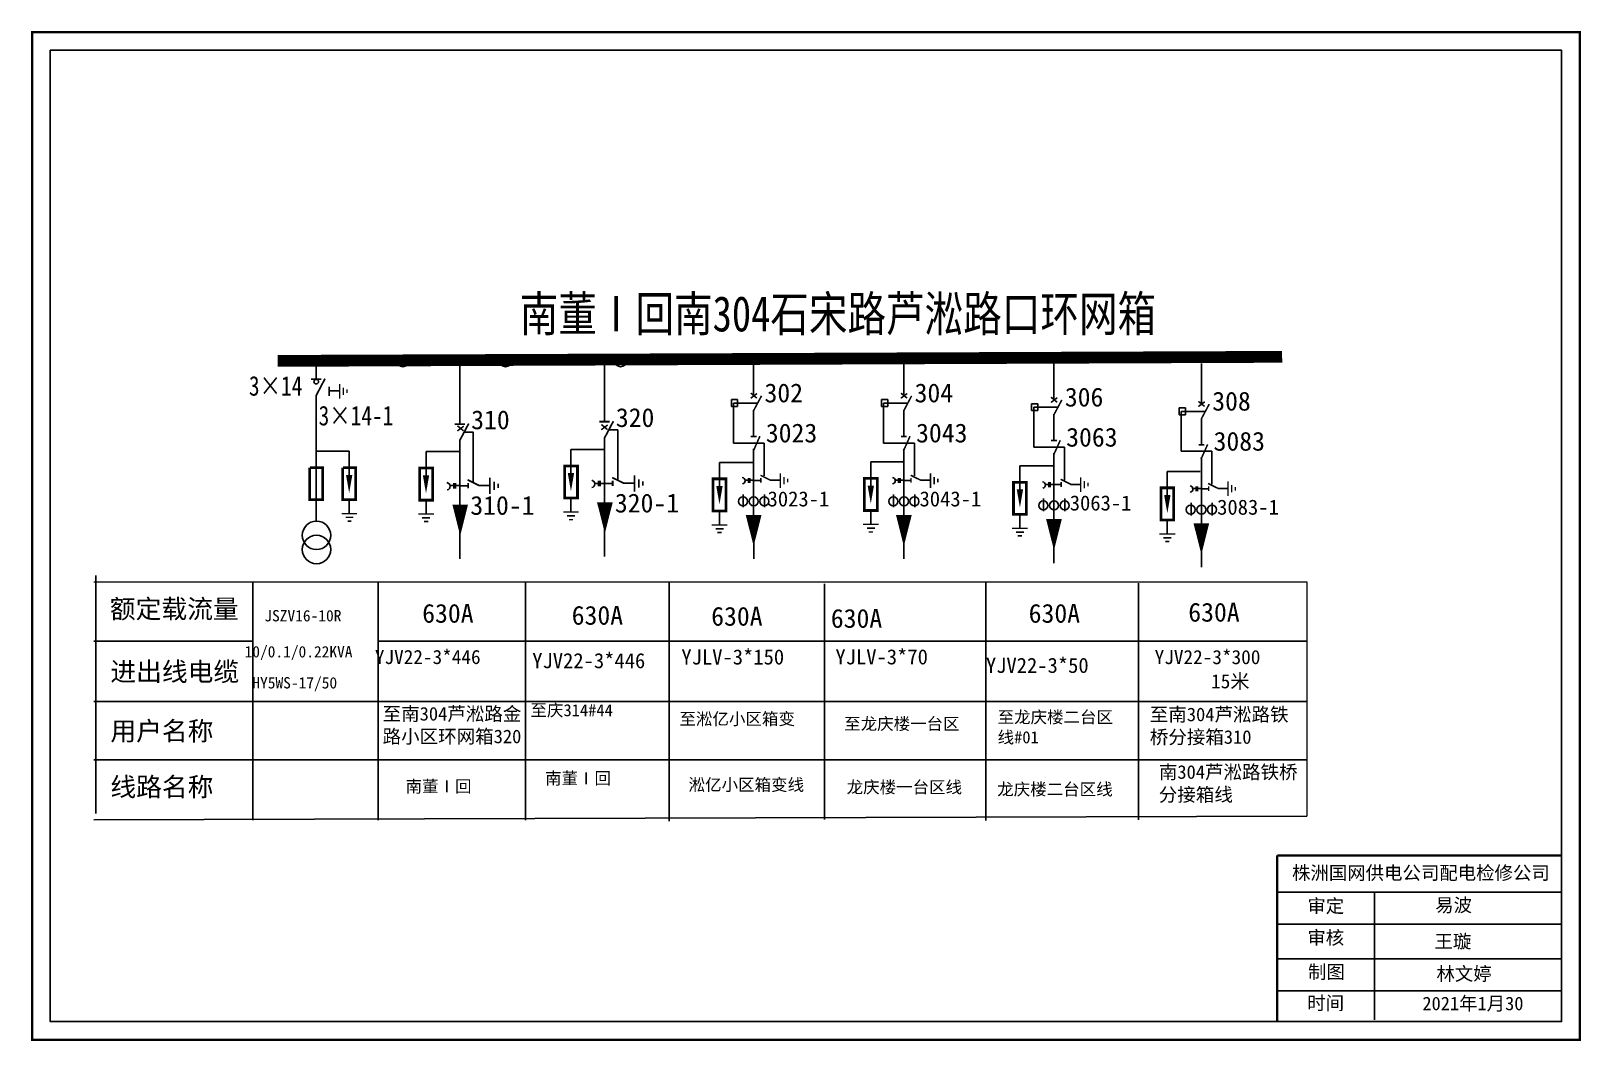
# Model space of a CAD drawing. Extents: x -51 to 587, y -242 to 10.
# Drawn here: x 205.4 to 331.1, y -72.7 to 9.2 of the extents above; entities that cross this region are included whole.
import ezdxf

# ---------------------------------------------------------------- set-up
doc = ezdxf.new("R2010")
doc.units = 0
doc.header["$LTSCALE"] = 0.774411
doc.layers.get('0').update_dxf_attribs({"linetype": 'CONTINUOUS'})
doc.layers.add('1', color=7, linetype='CONTINUOUS')
doc.layers.add('MiniCADLayer', color=7, linetype='CONTINUOUS', lineweight=20)
doc.styles.add('宋体_txtstyle_0.00_0_0', font='')
doc.styles.add('宋体_txtstyle_0.91_0_0', font='', dxfattribs={"height": 0.907258})
doc.styles.add('宋体_txtstyle_1.13_0_0', font='', dxfattribs={"height": 1.134072})
doc.styles.add('宋体_txtstyle_1.18_0_0', font='', dxfattribs={"height": 1.179435})
doc.styles.add('宋体_txtstyle_2.12_0_0', font='', dxfattribs={"height": 2.122983})
doc.styles.add('宋体_txtstyle_8.33_0_0', font='', dxfattribs={"height": 8.327402})
doc.styles.get('宋体_txtstyle_0.00_0_0').set_extended_font_data('宋体')
doc.styles.get('宋体_txtstyle_0.91_0_0').set_extended_font_data('宋体')
doc.styles.get('宋体_txtstyle_1.13_0_0').set_extended_font_data('宋体')
doc.styles.get('宋体_txtstyle_1.18_0_0').set_extended_font_data('宋体')
doc.styles.get('宋体_txtstyle_2.12_0_0').set_extended_font_data('宋体')
doc.styles.get('宋体_txtstyle_8.33_0_0').set_extended_font_data('宋体')

msp = doc.modelspace()

# ---------------------------------------------------------------- texts
at = {"linetype": 'Continuous'}
for s, height, style, p in [('302', 1.531, '宋体_txtstyle_1.13_0_0', (264.91, -20.93)), ('304', 1.531, '宋体_txtstyle_1.13_0_0', (277.08, -20.93)), ('306', 1.531, '宋体_txtstyle_1.13_0_0', (289.26, -21.27)), ('308', 1.531, '宋体_txtstyle_1.13_0_0', (301.21, -21.6)), ('310', 1.531, '宋体_txtstyle_1.13_0_0', (241.13, -23.11)), ('320', 1.531, '宋体_txtstyle_1.13_0_0', (252.86, -22.93)), ('3023', 1.531, '宋体_txtstyle_1.13_0_0', (265.02, -24.18)), ('3043', 1.531, '宋体_txtstyle_1.13_0_0', (277.2, -24.18)), ('3063', 1.531, '宋体_txtstyle_1.13_0_0', (289.37, -24.52)), ('3083', 1.531, '宋体_txtstyle_1.13_0_0', (301.32, -24.85)), ('310-1', 1.531, '宋体_txtstyle_1.13_0_0', (241.06, -30.05)), ('320-1', 1.531, '宋体_txtstyle_1.13_0_0', (252.78, -29.86)), ('3023-1', 1.225, '宋体_txtstyle_0.91_0_0', (265.16, -29.37)), ('3043-1', 1.225, '宋体_txtstyle_0.91_0_0', (277.48, -29.37)), ('3063-1', 1.225, '宋体_txtstyle_0.91_0_0', (289.66, -29.7)), ('3083-1', 1.225, '宋体_txtstyle_0.91_0_0', (301.61, -30.04)), ('额定载流量', 1.531, '宋体_txtstyle_1.13_0_0', (211.84, -38.44)), ('630A', 1.531, '宋体_txtstyle_1.13_0_0', (237.16, -38.8)), ('630A', 1.531, '宋体_txtstyle_1.13_0_0', (249.28, -38.96)), ('630A', 1.531, '宋体_txtstyle_1.13_0_0', (260.59, -39.04)), ('630A', 1.531, '宋体_txtstyle_1.13_0_0', (270.29, -39.21)), ('630A', 1.531, '宋体_txtstyle_1.13_0_0', (286.33, -38.8)), ('630A', 1.531, '宋体_txtstyle_1.13_0_0', (299.27, -38.71)), ('进出线电缆', 1.531, '宋体_txtstyle_1.13_0_0', (211.88, -43.53)), ('用户名称', 1.531, '宋体_txtstyle_1.13_0_0', (211.88, -48.34)), ('线路名称', 1.531, '宋体_txtstyle_1.13_0_0', (211.88, -52.87))]:
    msp.add_text(s, height=height, dxfattribs=dict(at, style=style)).set_placement(p)
at = {"linetype": 'Continuous', "attachment_point": 1, "style": '宋体_txtstyle_0.00_0_0'}
for s, insert, char_height, width in [('YJV22-3*446', (233.32, -41), 1.1461, 6.1386), ('YJV22-3*300', (296.54, -41.01), 1.1461, 6.1386), ('15米', (301.12, -42.97), 1.146, 6.1386), ('至南304芦淞路金路小区环网箱320', (233.95, -45.63), 1.1, 11.9202)]:
    msp.add_mtext(s, dxfattribs=dict(at, insert=insert, char_height=char_height, width=width))
at = {"attachment_point": 1}
for s, insert, char_height, width, style in [('至{\\fKaiTi_GB2312|b0|i0|c134|p49;\\C7;庆314#44}', (245.94, -45.4), 0.9798, 11.3745, '宋体_txtstyle_0.00_0_0'), ('至淞亿小区箱变', (258.02, -46.1), 0.98, 10.0612, '宋体_txtstyle_0.00_0_0'), ('至龙庆楼一台区', (271.37, -46.5), 0.98, 10.0612, '宋体_txtstyle_0.00_0_0'), ('至龙庆楼二台区线#01', (283.81, -45.96), 0.9798, 10.0612, '宋体_txtstyle_0.00_0_0'), ('{\\H0.8981x;至南304芦淞路铁桥分接箱310}^I', (296.15, -45.68), 1.2248, 11.3154, '宋体_txtstyle_8.33_0_0'), ('南304芦淞路铁桥分接箱线', (296.88, -50.35), 1.1, 11.3154, '宋体_txtstyle_8.33_0_0'), ('{\\fSimSun|b0|i0|c134|p2;南董Ⅰ回}', (235.81, -51.57), 0.9798, 10.0612, '宋体_txtstyle_0.00_0_0'), ('{\\fSimSun|b0|i0|c134|p2;南董Ⅰ回}', (247.12, -50.92), 0.9798, 10.0612, '宋体_txtstyle_0.00_0_0'), ('淞亿小区箱变线', (258.76, -51.44), 0.98, 10.0612, '宋体_txtstyle_0.00_0_0'), ('龙庆楼一台区线', (271.57, -51.64), 0.98, 10.0612, '宋体_txtstyle_0.00_0_0'), ('龙庆楼二台区线', (283.78, -51.81), 0.98, 10.0612, '宋体_txtstyle_0.00_0_0')]:
    msp.add_mtext(s, dxfattribs=dict(at, insert=insert, char_height=char_height, width=width, style=style))
at = {"color": 7, "linetype": 'Continuous', "true_color": 0xffffff, "attachment_point": 1, "style": '宋体_txtstyle_0.00_0_0'}
for s, insert, char_height, width in [('株洲国网供电公司配电检修公司', (307.68, -58.53), 1.0944, 29.9201), ('易波', (319.29, -61.14, 0.01), 1.094, 8.5588), ('王璇', (319.23, -64.08, 0.01), 1.094, 8.5588), ('2021年1月30', (318.25, -69.12, 0.01), 1.094, 16.0081)]:
    msp.add_mtext(s, dxfattribs=dict(at, insert=insert, char_height=char_height, width=width))
at = {"color": 0, "linetype": 'Continuous', "width": 8.5588, "attachment_point": 1, "style": '宋体_txtstyle_0.00_0_0'}
for s, insert, char_height in [('\\f\uffbfﾬￌﾣﾤ_GB2312|b0|i0|c134|p49;审定', (308.92, -61.21, 0.01), 1.0944), ('\\f\uffbfﾬￌﾣﾤ_GB2312|b0|i0|c134|p49;审核', (308.92, -63.78, 0.01), 1.0944), ('\\f\uffbfﾬￌﾣﾤ_GB2312|b0|i0|c134|p49;制图', (308.98, -66.56, 0.01), 1.0944), ('林文婷', (319.39, -66.71, 0.01), 1.094), ('\\f\uffbfﾬￌﾣﾤ_GB2312|b0|i0|c134|p49;时间', (308.92, -69.08, 0.01), 1.0944)]:
    msp.add_mtext(s, dxfattribs=dict(at, insert=insert, char_height=char_height))
at = {"layer": '1', "width": 0.8}
for s, height, style, p in [('南董Ⅰ回南304石宋路芦淞路口环网箱', 2.866, '宋体_txtstyle_2.12_0_0', (245.07, -15.18)), ('3×14', 1.592, '宋体_txtstyle_1.18_0_0', (223.11, -20.39)), ('3×14-1', 1.592, '宋体_txtstyle_1.18_0_0', (228.76, -22.8))]:
    msp.add_text(s, height=height, dxfattribs=dict(at, style=style)).set_placement(p)
at = {"layer": 'MiniCADLayer', "color": 7, "linetype": 'Continuous', "ltscale": 1.520571, "attachment_point": 1, "style": '宋体_txtstyle_0.00_0_0'}
for s, insert, char_height in [('JSZV16-10R', (224.36, -37.77), 0.919), ('10/0.1/0.22KVA', (222.76, -40.69), 0.9186), ('YJV22-3*446', (246.08, -41.26), 1.2248), ('YJLV-3*150', (258.17, -40.96), 1.225), ('YJLV-3*70', (270.66, -40.95), 1.225), ('YJV22-3*50', (282.86, -41.64), 1.225), ('HY5WS-17/50', (223.39, -43.21), 0.9186)]:
    msp.add_mtext(s, dxfattribs=dict(at, insert=insert, char_height=char_height))

# ---------------------------------------------------------------- blocks, each defined once
blk = doc.blocks.new('JD')
for points in [[(-2, 0.2), (-2, -0.2), (2, 0.2), (2, -0.2)], [(1, -1.2), (1, -0.8), (-1, -1.2), (-1, -0.8)], [(-0.5, -1.8), (-0.5, -2.2), (0.5, -1.8), (0.5, -2.2)]]:
    blk.add_trace(points)

# ---------------------------------------------------------------- linework, layer by layer
at = {"linetype": 'Continuous'}
for p, q in [((210.71, -54.27), (210.71, -34.97)), ((223.43, -35.49), (223.43, -54.8)), ((233.58, -35.49), (233.58, -54.8)), ((245.54, -35.49), (245.54, -54.8)), ((257.19, -35.57), (257.19, -54.88)), ((269.78, -35.64), (269.78, -54.74)), ((282.86, -35.54), (282.86, -54.84)), ((295.23, -35.59), (295.23, -54.79)), ((210.55, -40.3), (223.43, -40.3)), ((210.55, -45.19), (308.88, -45.19)), ((210.55, -49.9), (308.88, -49.9)), ((308.88, -54.47), (210.55, -54.77))]:
    msp.add_line(p, q, dxfattribs=at)
at = {"linetype": 'Continuous', "ltscale": 1.520571}
msp.add_line((233.58, -40.3), (308.88, -40.3), dxfattribs=at)
at = {"color": 0, "linetype": 'Continuous'}
for p, q in [((306.48, -60.64, 0.01), (329.54, -60.64, 0.01)), ((314.37, -60.64, 0.01), (314.37, -70.98, 0.01)), ((306.48, -63.23, 0.01), (329.54, -63.23, 0.01)), ((306.48, -66.06, 0.01), (329.54, -66.06, 0.01)), ((306.48, -68.65, 0.01), (329.54, -68.65, 0.01))]:
    msp.add_line(p, q, dxfattribs=at)
at = {"color": 0, "linetype": 'Continuous', "const_width": 0.182, "elevation": 0.01}
msp.add_lwpolyline([(205.53, 9.09), (331.02, 9.09), (331.02, -72.62), (205.53, -72.62)], close=True, dxfattribs=at)
at = {"color": 0, "linetype": 'Continuous', "elevation": 0.01}
msp.add_lwpolyline([(207.01, 7.61), (329.54, 7.61), (329.54, -71.14), (207.01, -71.14)], close=True, dxfattribs=at)
at = {"color": 0, "linetype": 'Continuous', "const_width": 0.182}
msp.add_lwpolyline([(306.48, -57.66), (329.59, -57.66)], dxfattribs=at)
at = {"color": 0, "linetype": 'Continuous', "const_width": 0.182, "elevation": 0.01}
msp.add_lwpolyline([(306.48, -57.66), (306.48, -71.14)], dxfattribs=at)
at = {"layer": '1'}
for p, q in [((264.03, -17.1), (264.03, -20.41)), ((276.21, -17.1), (276.21, -20.41)), ((288.38, -17.43), (288.38, -20.75)), ((228.57, -18.04), (228.57, -19.05)), ((240.21, -17.87), (240.21, -22.67)), ((251.94, -17.68), (251.94, -22.48)), ((300.33, -17.77), (300.33, -21.08)), ((229.66, -20), (230.46, -20)), ((228.57, -20.36), (228.57, -30.6)), ((262.23, -20.71), (262.23, -21.27)), ((262.23, -20.71), (262.73, -20.71)), ((262.23, -21.27), (262.73, -21.27)), ((264.29, -21), (262.39, -21)), ((262.39, -21), (262.39, -24.23)), ((262.73, -20.71), (262.73, -21.27)), ((274.4, -20.71), (274.4, -21.27)), ((274.4, -20.71), (274.91, -20.71)), ((274.4, -21.27), (274.91, -21.27)), ((276.46, -21), (274.56, -21)), ((274.56, -21), (274.56, -24.23)), ((274.91, -20.71), (274.91, -21.27)), ((286.57, -21.04), (286.57, -21.6)), ((286.57, -21.04), (287.08, -21.04)), ((288.63, -21.33), (286.74, -21.33)), ((286.74, -21.33), (286.74, -24.57)), ((287.08, -21.04), (287.08, -21.6)), ((264.03, -21.57), (264.03, -23.66)), ((276.21, -21.57), (276.21, -23.66)), ((286.57, -21.6), (287.08, -21.6)), ((288.38, -21.9), (288.38, -24)), ((298.52, -21.38), (298.52, -21.94)), ((298.52, -21.38), (299.03, -21.38)), ((298.52, -21.94), (299.03, -21.94)), ((300.58, -21.67), (298.69, -21.67)), ((298.69, -21.67), (298.69, -24.9)), ((299.03, -21.38), (299.03, -21.94)), ((300.33, -22.24), (300.33, -24.34)), ((251.94, -23.78), (251.94, -29.6)), ((228.56, -24.89), (231.24, -24.89)), ((231.24, -24.89), (231.24, -26.84)), ((237.47, -24.91), (237.47, -26.87)), ((240.21, -23.97), (240.21, -29.79)), ((249.22, -24.75), (249.22, -26.7)), ((262.39, -24.23), (264.89, -24.23)), ((264.03, -24.71), (264.03, -30.91)), ((264.89, -24.23), (264.89, -26.9)), ((274.56, -24.23), (277.07, -24.23)), ((276.21, -24.71), (276.21, -30.91)), ((277.07, -24.23), (277.07, -26.9)), ((286.74, -24.57), (289.24, -24.57)), ((288.38, -25.05), (288.38, -31.25)), ((289.24, -24.57), (289.24, -27.23)), ((298.69, -24.9), (301.19, -24.9)), ((301.19, -24.9), (301.19, -27.57)), ((261.26, -25.8), (261.26, -27.75)), ((273.53, -25.75), (273.53, -27.71)), ((285.62, -26.07), (285.62, -28.03)), ((300.33, -25.38), (300.33, -31.58)), ((251.94, -27.5), (252.6, -27.5)), ((253.47, -27.49), (254.37, -27.49)), ((264.03, -27.26), (264.62, -27.26)), ((265.38, -27.24), (266.18, -27.24)), ((276.21, -27.26), (276.79, -27.26)), ((277.56, -27.24), (278.36, -27.24)), ((288.38, -27.59), (288.97, -27.59)), ((289.73, -27.58), (290.53, -27.58)), ((297.57, -26.53), (297.57, -28.48)), ((231.24, -28.9), (231.24, -29.91)), ((240.21, -27.69), (240.88, -27.69)), ((241.74, -27.67), (242.64, -27.67)), ((249.22, -28.76), (249.22, -29.77)), ((263.19, -28.4), (263.19, -29.43)), ((264.91, -28.4), (264.91, -29.43)), ((275.36, -28.4), (275.36, -29.43)), ((277.09, -28.4), (277.09, -29.43)), ((287.54, -28.73), (287.54, -29.76)), ((289.26, -28.73), (289.26, -29.76)), ((300.33, -27.93), (300.92, -27.93)), ((301.68, -27.91), (302.48, -27.91)), ((237.47, -28.93), (237.47, -29.94)), ((261.26, -29.81), (261.26, -30.82)), ((273.53, -29.76), (273.53, -30.77)), ((285.62, -30.08), (285.62, -31.09)), ((299.49, -29.07), (299.49, -30.1)), ((301.21, -29.07), (301.21, -30.1)), ((240.22, -30.73), (240.22, -33.61)), ((251.95, -30.54), (251.95, -33.42)), ((297.57, -30.54), (297.57, -31.55)), ((264.04, -31.74), (264.04, -33.63)), ((276.21, -31.74), (276.21, -33.63)), ((288.38, -32.08), (288.38, -33.96)), ((300.33, -32.41), (300.33, -34.3))]:
    msp.add_line(p, q, dxfattribs=at)
at = {"layer": '1', "ltscale": 0.744739}
for p, q in [((240.15, -24.91), (237.47, -24.91)), ((237.47, -24.91), (237.47, -26.87)), ((251.9, -24.75), (249.22, -24.75)), ((249.22, -24.75), (249.22, -26.7)), ((263.94, -25.8), (261.26, -25.8)), ((261.26, -25.8), (261.26, -27.75)), ((276.21, -25.75), (273.53, -25.75)), ((273.53, -25.75), (273.53, -27.71)), ((288.3, -26.07), (285.62, -26.07)), ((285.62, -26.07), (285.62, -28.03)), ((300.24, -26.53), (297.57, -26.53)), ((297.57, -26.53), (297.57, -28.48)), ((249.22, -28.76), (249.22, -29.77)), ((237.47, -28.93), (237.47, -29.94)), ((261.26, -29.81), (261.26, -30.82)), ((273.53, -29.76), (273.53, -30.77)), ((285.62, -30.08), (285.62, -31.09)), ((297.57, -30.54), (297.57, -31.55))]:
    msp.add_line(p, q, dxfattribs=at)
at = {"layer": '1'}
for points, const_width in [([(225.44, -17.57), (306.88, -17.24)], 0.955), ([(228.15, -19.05), (228.99, -19.05)], 0.143), ([(228.57, -20.37), (229.28, -19.01)], 0.143), ([(263.8, -20.18), (264.29, -20.59)], 0.127), ([(263.79, -20.6), (264.31, -20.21)], 0.127), ([(264.03, -21.6), (264.67, -20.4)], 0.127), ([(275.96, -20.6), (276.48, -20.21)], 0.127), ([(275.97, -20.18), (276.47, -20.59)], 0.127), ([(276.21, -21.6), (276.84, -20.4)], 0.127), ([(288.14, -20.51), (288.64, -20.93)], 0.127), ([(288.14, -20.94), (288.65, -20.55)], 0.127), ([(288.38, -21.93), (289.02, -20.73)], 0.127), ([(300.09, -20.85), (300.59, -21.26)], 0.127), ([(300.09, -21.27), (300.61, -20.88)], 0.127), ([(300.33, -22.27), (300.97, -21.07)], 0.127), ([(239.79, -22.69), (240.64, -22.69)], 0.143), ([(240.21, -24.01), (240.93, -22.65)], 0.143), ([(251.52, -22.5), (252.36, -22.5)], 0.143), ([(251.94, -23.82), (252.66, -22.46)], 0.143), ([(240.02, -22.83), (240.51, -23.24)], 0.127), ([(240.01, -23.25), (240.53, -22.86)], 0.127), ([(251.69, -22.73), (252.18, -23.14)], 0.127), ([(251.68, -23.15), (252.2, -22.76)], 0.127), ([(263.8, -23.7), (264.28, -23.7)], 0.127), ([(264.01, -24.87), (264.54, -23.67)], 0.127), ([(275.98, -23.7), (276.45, -23.7)], 0.127), ([(276.18, -24.87), (276.71, -23.67)], 0.127), ([(288.15, -24.03), (288.62, -24.03)], 0.127), ([(288.35, -25.2), (288.89, -24.01)], 0.127), ([(300.1, -24.37), (300.57, -24.37)], 0.127), ([(300.3, -25.54), (300.84, -24.34)], 0.127), ([(228.04, -26.22), (228.04, -28.83), (229.08, -28.83), (229.08, -26.22), (228.07, -26.22)], 0.22), ([(230.72, -26.22), (230.72, -28.83), (231.76, -28.83), (231.76, -26.22), (230.75, -26.22)], 0.22), ([(236.95, -26.25), (236.95, -28.86), (238, -28.86), (238, -26.25), (236.99, -26.25)], 0.22), ([(248.7, -26.09), (248.7, -28.69), (249.75, -28.69), (249.75, -26.09), (248.73, -26.09)], 0.22), ([(240.84, -27.21), (241.79, -27.69)], 0.143), ([(240.88, -27.47), (240.88, -27.91)], 0.143), ([(252.57, -27.03), (253.52, -27.5)], 0.143), ([(252.6, -27.28), (252.6, -27.72)], 0.143), ([(260.74, -27.13), (260.74, -29.74), (261.79, -29.74), (261.79, -27.13), (260.78, -27.13)], 0.22), ([(264.59, -26.84), (265.43, -27.26)], 0.127), ([(264.62, -27.06), (264.62, -27.45)], 0.127), ([(273.01, -27.09), (273.01, -29.7), (274.06, -29.7), (274.06, -27.09), (273.04, -27.09)], 0.22), ([(276.76, -26.84), (277.61, -27.26)], 0.127), ([(276.79, -27.06), (276.79, -27.45)], 0.127), ([(285.1, -27.41), (285.1, -30.02), (286.14, -30.02), (286.14, -27.41), (285.13, -27.41)], 0.22), ([(288.93, -27.17), (289.78, -27.59)], 0.127), ([(288.97, -27.4), (288.97, -27.79)], 0.127), ([(300.88, -27.51), (301.73, -27.93)], 0.127), ([(297.05, -27.86), (297.05, -30.47), (298.09, -30.47), (298.09, -27.86), (297.08, -27.86)], 0.22), ([(300.92, -27.73), (300.92, -28.12)], 0.127), ([(263.72, -30.95), (264.37, -30.95), (264.04, -31.6), (263.73, -30.94)], 0.127), ([(275.89, -30.95), (276.54, -30.95), (276.21, -31.6), (275.9, -30.94)], 0.127), ([(288.07, -31.28), (288.71, -31.28), (288.38, -31.94), (288.08, -31.27)], 0.127), ([(300.02, -31.62), (300.67, -31.62), (300.33, -32.27), (300.03, -31.61)], 0.127)]:
    msp.add_lwpolyline(points, dxfattribs=dict(at, const_width=const_width))
for points in [[(229.62, -19.68), (229.62, -20.41)], [(241.28, -27.48), (241.28, -23.34), (240.56, -23.34)], [(253.01, -27.29), (253.01, -23.16), (252.29, -23.16)], [(239.73, -27.48), (239.73, -27.92)], [(239.87, -27.48), (239.87, -27.92)], [(251.46, -27.5), (251.16, -27.5)], [(251.46, -27.3), (251.46, -27.73)], [(251.59, -27.3), (251.59, -27.73)], [(251.94, -27.5), (251.59, -27.5)], [(263.61, -27.25), (263.34, -27.25)], [(263.61, -27.07), (263.61, -27.46)], [(263.72, -27.07), (263.72, -27.46)], [(264.03, -27.25), (263.72, -27.25)], [(275.78, -27.25), (275.51, -27.25)], [(275.78, -27.07), (275.78, -27.46)], [(275.9, -27.07), (275.9, -27.46)], [(276.21, -27.25), (275.9, -27.25)], [(287.95, -27.59), (287.69, -27.59)], [(287.95, -27.41), (287.95, -27.8)], [(288.07, -27.41), (288.07, -27.8)], [(288.38, -27.59), (288.07, -27.59)], [(239.73, -27.68), (239.43, -27.68)], [(240.21, -27.68), (239.87, -27.68)], [(299.9, -27.92), (299.64, -27.92)], [(299.9, -27.74), (299.9, -28.13)], [(300.02, -27.74), (300.02, -28.13)], [(300.33, -27.92), (300.02, -27.92)]]:
    msp.add_lwpolyline(points, dxfattribs=at)
at = {"layer": '1', "ltscale": 0.744739, "const_width": 0.22}
for points in [[(238, -26.25), (238, -28.86), (236.95, -28.86), (236.95, -26.25), (237.96, -26.25)], [(249.75, -26.09), (249.75, -28.69), (248.7, -28.69), (248.7, -26.09), (249.71, -26.09)], [(261.79, -27.13), (261.79, -29.74), (260.74, -29.74), (260.74, -27.13), (261.75, -27.13)], [(274.06, -27.09), (274.06, -29.7), (273.01, -29.7), (273.01, -27.09), (274.02, -27.09)], [(286.14, -27.41), (286.14, -30.02), (285.1, -30.02), (285.1, -27.41), (286.11, -27.41)], [(298.09, -27.86), (298.09, -30.47), (297.05, -30.47), (297.05, -27.86), (298.06, -27.86)]]:
    msp.add_lwpolyline(points, dxfattribs=at)
at = {"layer": '1'}
for points, format in [([(231.24, -26.81, 0.514, 0, 0), (231.24, -28.28, 0, 0, 0)], "xyseb"), ([(237.47, -26.84, 0.514, 0, 0), (237.47, -28.31, 0, 0, 0)], "xyseb"), ([(239.17, -27.44, -0.877934), (239.18, -28.02)], "xyb"), ([(249.22, -26.67, 0.514, 0, 0), (249.22, -28.14, 0, 0, 0)], "xyseb"), ([(250.9, -27.25, -0.877934), (250.91, -27.83)], "xyb"), ([(261.26, -27.72, 0.514, 0, 0), (261.26, -29.19, 0, 0, 0)], "xyseb"), ([(263.11, -27.03, -0.877934), (263.12, -27.55)], "xyb"), ([(273.53, -27.68, 0.514, 0, 0), (273.53, -29.14, 0, 0, 0)], "xyseb"), ([(275.28, -27.03, -0.877934), (275.29, -27.55)], "xyb"), ([(287.46, -27.37, -0.877934), (287.47, -27.88)], "xyb"), ([(240.24, -29.22, 1.27, 0, 0), (240.24, -31.75, 0, 0, 0)], "xyseb"), ([(251.97, -29.04, 1.27, 0, 0), (251.97, -31.56, 0, 0, 0)], "xyseb"), ([(285.62, -27.99, 0.514, 0, 0), (285.62, -29.46, 0, 0, 0)], "xyseb"), ([(297.57, -28.45, 0.514, 0, 0), (297.57, -29.92, 0, 0, 0)], "xyseb"), ([(299.41, -27.7, -0.877934), (299.42, -28.22)], "xyb"), ([(264.03, -30.07, 1.27, 0, 0), (264.03, -32.6, 0, 0, 0)], "xyseb"), ([(276.21, -30.07, 1.27, 0, 0), (276.21, -32.6, 0, 0, 0)], "xyseb"), ([(288.38, -30.4, 1.27, 0, 0), (288.38, -32.93, 0, 0, 0)], "xyseb"), ([(300.33, -30.74, 1.27, 0, 0), (300.33, -33.27, 0, 0, 0)], "xyseb")]:
    msp.add_lwpolyline(points, format=format, dxfattribs=at)
at = {"layer": '1', "ltscale": 0.744739}
for points in [[(237.47, -26.84, 0.514, 0, 0), (237.47, -28.31, 0, 0, 0)], [(249.22, -26.67, 0.514, 0, 0), (249.22, -28.14, 0, 0, 0)], [(261.26, -27.72, 0.514, 0, 0), (261.26, -29.19, 0, 0, 0)], [(273.53, -27.68, 0.514, 0, 0), (273.53, -29.14, 0, 0, 0)], [(285.62, -27.99, 0.514, 0, 0), (285.62, -29.46, 0, 0, 0)], [(297.57, -28.45, 0.514, 0, 0), (297.57, -29.92, 0, 0, 0)]]:
    msp.add_lwpolyline(points, format="xyseb", dxfattribs=at)
at = {"layer": '1'}
for centre, radius in [((235.59, -17.57), 0.476), ((243.92, -17.57), 0.476), ((253.25, -17.57), 0.476), ((228.57, -19.25), 0.184), ((263.17, -28.96), 0.367), ((264.04, -28.96), 0.367), ((264.89, -28.96), 0.367), ((275.35, -28.96), 0.367), ((276.22, -28.96), 0.367), ((277.07, -28.96), 0.367), ((287.52, -29.29), 0.367), ((288.39, -29.29), 0.367), ((289.24, -29.29), 0.367), ((299.47, -29.63), 0.367), ((300.34, -29.63), 0.367), ((301.19, -29.63), 0.367), ((228.59, -31.71), 1.15), ((228.59, -32.86), 1.15)]:
    msp.add_circle(centre, radius, dxfattribs=at)
at = {"layer": 'MiniCADLayer', "color": 7, "linetype": 'Continuous', "ltscale": 1.915481}
for p, q in [((210.55, -35.47), (308.88, -35.47)), ((308.88, -35.47), (308.88, -54.47))]:
    msp.add_line(p, q, dxfattribs=at)

# ---------------------------------------------------------------- block references
at = {"layer": '1', "rotation": 90}
for p, xscale, yscale, zscale in [((230.47, -20.03), 0.2963016868167279, 0.2963016868167279, 0.2963016869787468), ((242.65, -27.7), 0.3343682230938125, 0.3343682230938125, 0.3343682231530997), ((254.38, -27.51), 0.3343682230938125, 0.3343682230938125, 0.3343682231530997), ((266.19, -27.27), 0.2963016868167279, 0.2963016868167279, 0.2963016869787468), ((278.37, -27.27), 0.2963016868167279, 0.2963016868167279, 0.2963016869787468), ((290.54, -27.6), 0.2963016868167279, 0.2963016868167279, 0.2963016869787468), ((302.49, -27.94), 0.2963016868167279, 0.2963016868167279, 0.2963016869787468)]:
    msp.add_blockref('JD', p, dxfattribs=dict(at, xscale=xscale, yscale=yscale, zscale=zscale))
at = {"layer": '1', "xscale": 0.3086475910043804, "yscale": 0.3086475904340426, "zscale": 0.3086475906028612}
for p in [(231.26, -29.95), (237.49, -29.98), (249.24, -29.82), (261.28, -30.87), (273.55, -30.82), (285.64, -31.14), (297.59, -31.6)]:
    msp.add_blockref('JD', p, dxfattribs=at)
at = {"layer": '1', "ltscale": 0.744739, "xscale": -0.3086475910043804, "yscale": 0.3086475904340426, "zscale": 0.3086475906028612}
for p in [(237.46, -29.98), (249.21, -29.82), (261.25, -30.87), (273.52, -30.82), (285.6, -31.14), (297.55, -31.6)]:
    msp.add_blockref('JD', p, dxfattribs=at)

msp.set_redraw_order([(e.dxf.handle, doc.entitydb.next_handle()) for e in msp.query("TEXT MTEXT ATTDEF DIMENSION ARC_DIMENSION")])  # texts and dimensions are drawn at this point

doc.saveas('drawing.dxf')
